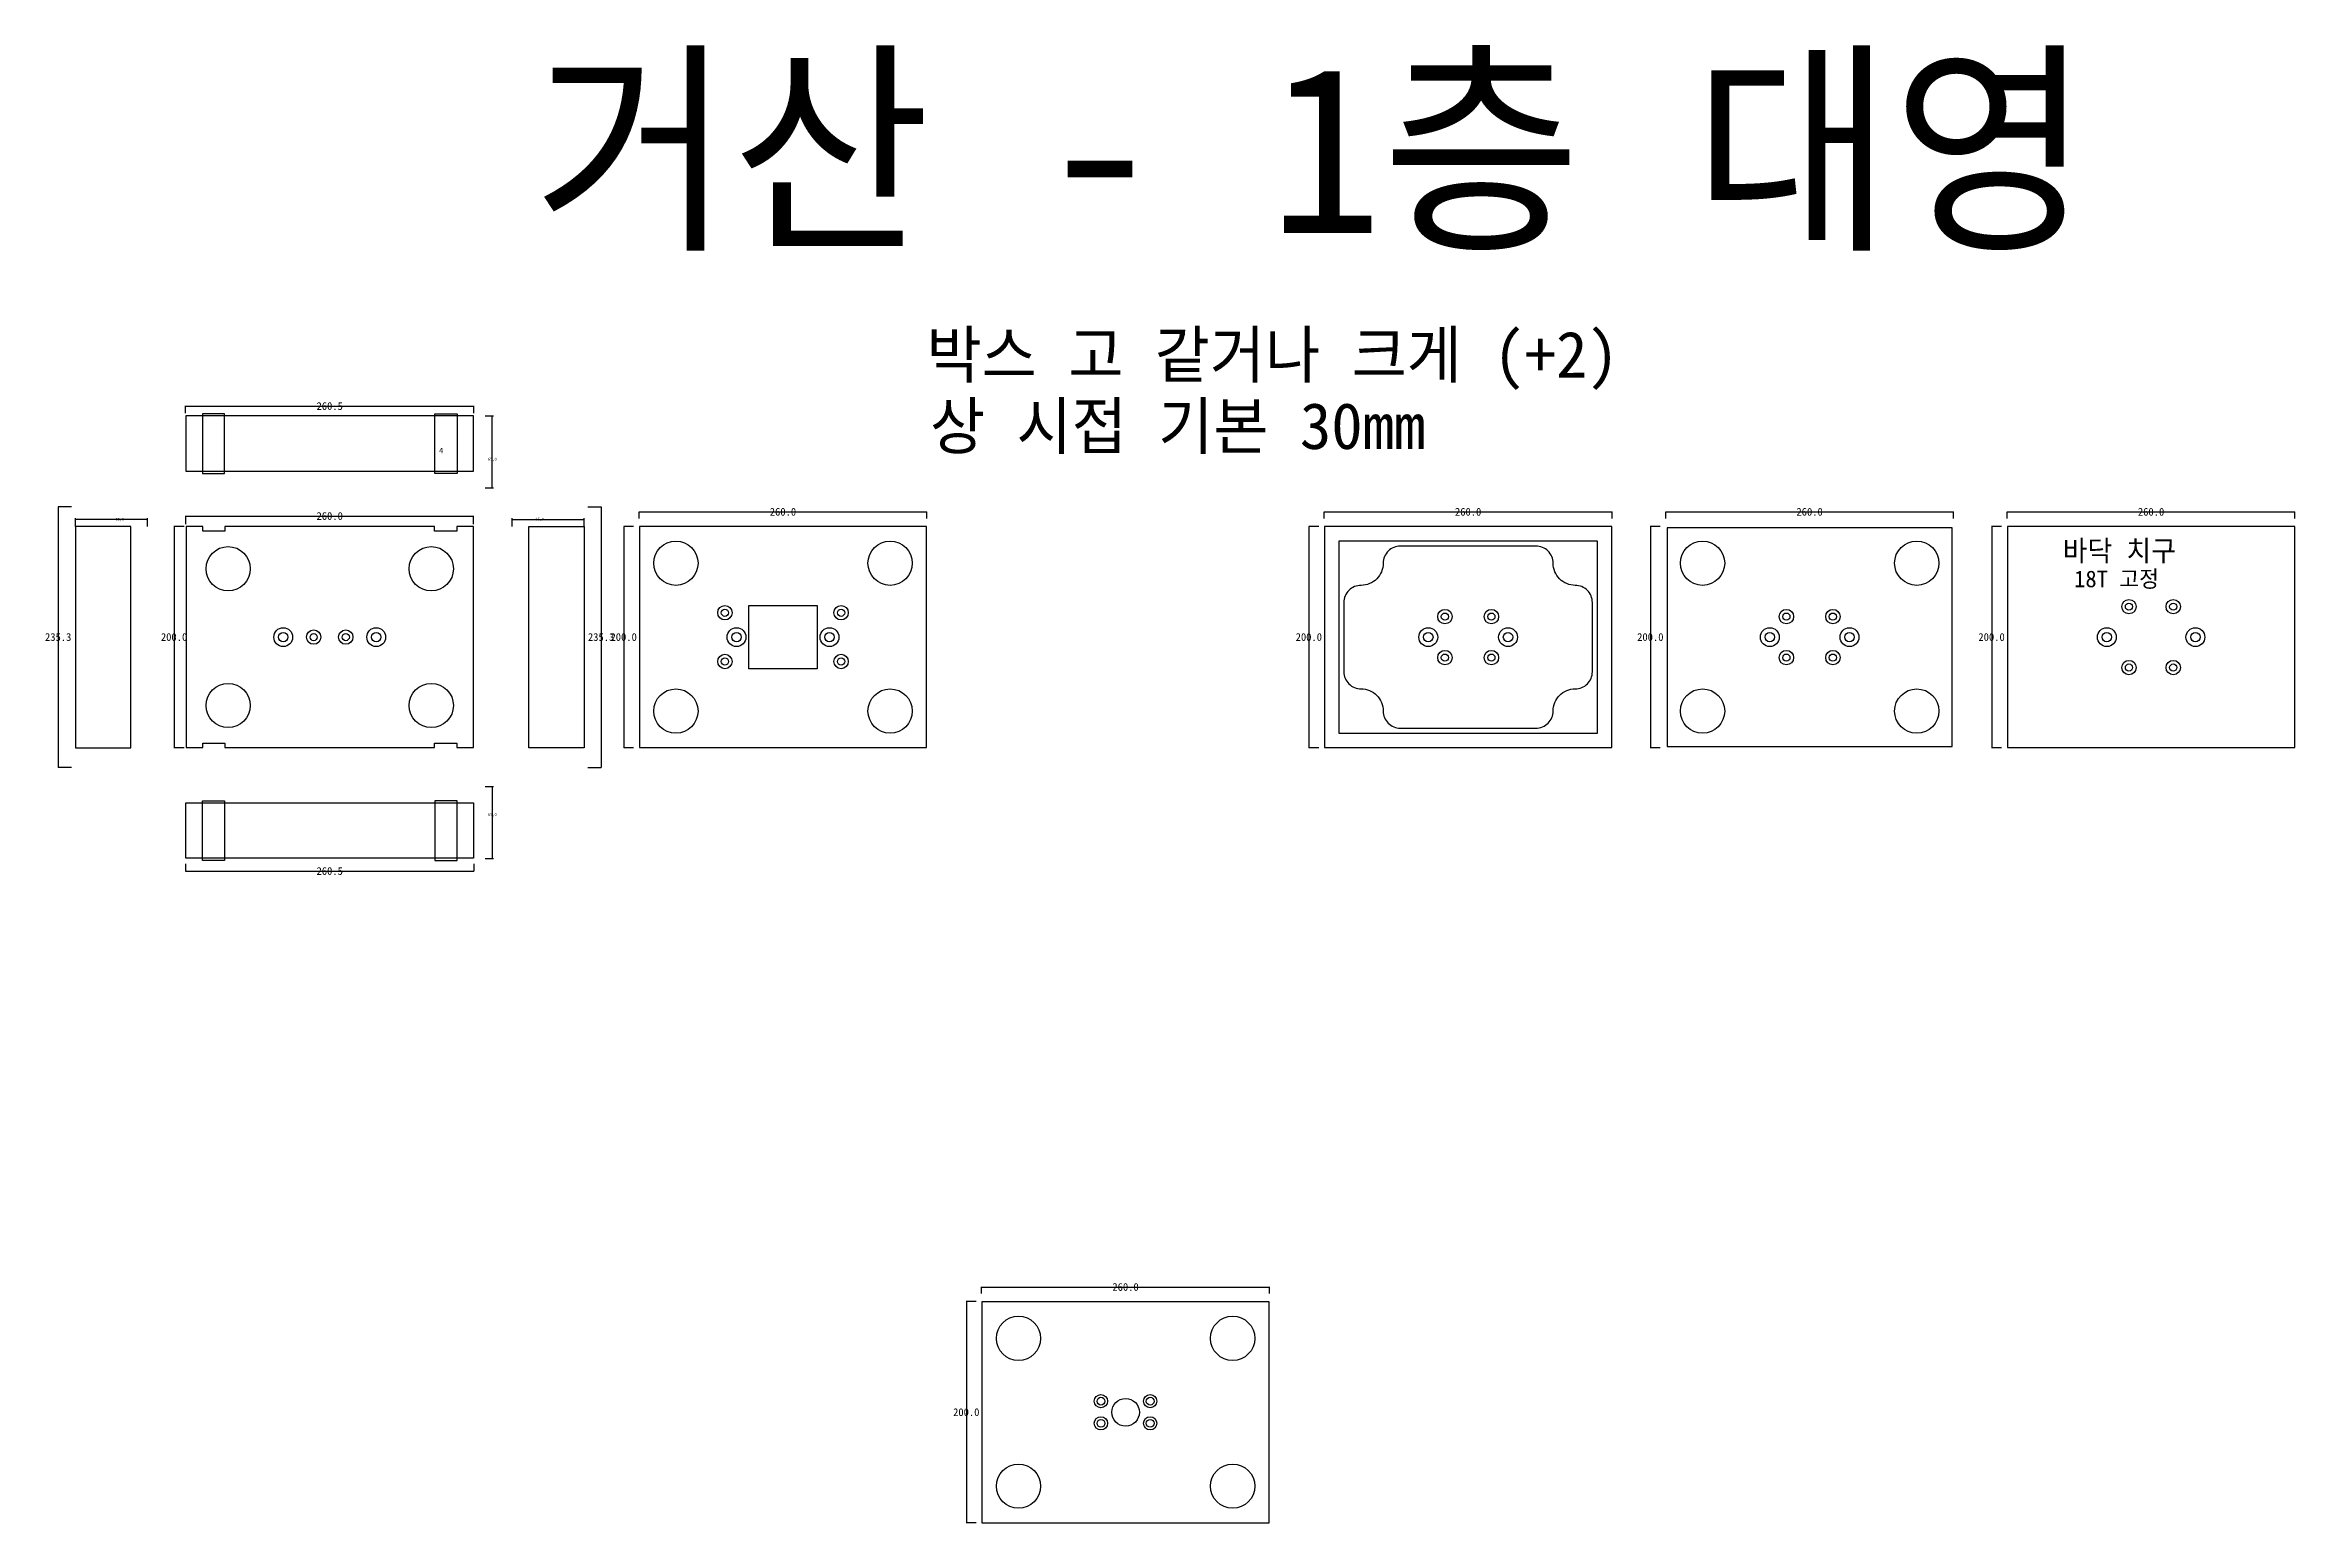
# Model space of a CAD drawing. Header units: millimetres. Extents: x 813 to 2846, y 374 to 1708.
import ezdxf

# ---------------------------------------------------------------- set-up
doc = ezdxf.new("R2010")
doc.units = ezdxf.units.MM
for name, color, linetype in [('TEXT', 7, 'Continuous'), ('볼트 구멍', 7, 'Continuous'), ('치구', 7, 'Continuous'), ('치수', 7, 'Continuous')]:
    doc.layers.add(name, color=color, linetype=linetype)
doc.dimstyles.new('ISO-25', dxfattribs={"dimtxt": 2.5, "dimasz": 2.5, "dimexe": 1.25, "dimexo": 0.625, "dimtad": 1, "dimtxsty": 'Standard', "dimcen": 2.5, "dimadec": 0, "dimazin": 0, "dimtfac": 1, "dimtmove": 0, "dimatfit": 3, "dimfxl": 0, "dimarcsym": 0})
doc.dimstyles.get("Standard").update_dxf_attribs({"dimtxt": 7, "dimasz": 0.18, "dimexe": 0.18, "dimexo": 0.0625, "dimgap": 0.09, "dimtad": 0, "dimtih": 1, "dimtoh": 1, "dimdec": 1, "dimzin": 0, "dimdsep": 46, "dimtxsty": 'Standard', "dimcen": 0.09, "dimadec": 0, "dimazin": 0, "dimtfac": 1, "dimtdec": 1, "dimtofl": 0, "dimtmove": 0, "dimatfit": 3, "dimfxl": 0, "dimtolj": 1, "dimtzin": 0, "dimarcsym": 0})

# ---------------------------------------------------------------- blocks, each defined once
blk = doc.blocks.new('*D22')
at = {"color": 0, "lineweight": -2}
for p, q in [((840.9, 1273.6), (840.9, 1281.1)), ((905.9, 1273.5), (905.9, 1281.1)), ((905.9, 1279.8), (840.9, 1279.8))]:
    blk.add_line(p, q, dxfattribs=at)
for points in [[(840.9, 1279.8), (843.4, 1280.2), (843.4, 1279.4)], [(905.9, 1279.8), (903.4, 1279.4), (903.4, 1280.2)]]:
    blk.add_solid(points)
at = {"layer": 'Defpoints'}
for p in [(840.9, 1279.8), (840.9, 1273), (905.9, 1279.8), (905.9, 1272.9)]:
    blk.add_point(p, dxfattribs=at)
at = {"insert": (880.9, 1279.8), "char_height": 2.5, "attachment_point": 5}
blk.add_mtext('65,0', dxfattribs=at)
blk = doc.blocks.new('*D23')
at = {"color": 0, "lineweight": -2}
for p, q in [((837.4, 1291.3), (825.2, 1291.3)), ((825.4, 1291.3), (825.4, 1056)), ((837.4, 1056), (825.2, 1056))]:
    blk.add_line(p, q, dxfattribs=at)
for points in [[(825.4, 1291.3), (825.4, 1291.2), (825.4, 1291.2)], [(825.4, 1056), (825.4, 1056.2), (825.4, 1056.2)]]:
    blk.add_solid(points)
at = {"layer": 'Defpoints'}
for p in [(825.4, 1291.3), (837.5, 1291.3), (825.4, 1056), (837.5, 1056)]:
    blk.add_point(p, dxfattribs=at)
at = {"insert": (825.3, 1173.7), "char_height": 7, "attachment_point": 5}
blk.add_mtext('235.3', dxfattribs=at)
blk = doc.blocks.new('*D24')
at = {"color": 0, "lineweight": -2}
for p, q in [((2586.1, 1280.9), (2586.1, 1286.9)), ((2586.1, 1286.7), (2846.1, 1286.7)), ((2846.1, 1280.9), (2846.1, 1286.9))]:
    blk.add_line(p, q, dxfattribs=at)
for points in [[(2586.1, 1286.7), (2586.3, 1286.7), (2586.3, 1286.6)], [(2846.1, 1286.7), (2846, 1286.6), (2846, 1286.7)]]:
    blk.add_solid(points)
at = {"layer": 'Defpoints'}
for p in [(2586.1, 1286.7), (2586.1, 1280.8), (2846.1, 1286.7), (2846.1, 1280.8)]:
    blk.add_point(p, dxfattribs=at)
at = {"insert": (2716.1, 1286.8), "char_height": 7, "attachment_point": 5}
blk.add_mtext('260.0', dxfattribs=at)
blk = doc.blocks.new('*D25')
at = {"color": 0, "lineweight": -2}
for p, q in [((1654.7, 573.7), (1645.7, 573.7)), ((1645.8, 573.7), (1645.8, 373.7)), ((1654.7, 373.7), (1645.7, 373.7))]:
    blk.add_line(p, q, dxfattribs=at)
for points in [[(1645.8, 573.7), (1645.9, 573.5), (1645.8, 573.5)], [(1645.8, 373.7), (1645.8, 373.9), (1645.9, 373.9)]]:
    blk.add_solid(points)
at = {"layer": 'Defpoints'}
for p in [(1645.8, 573.7), (1654.7, 573.7), (1645.8, 373.7), (1654.7, 373.7)]:
    blk.add_point(p, dxfattribs=at)
at = {"insert": (1645.7, 473.7), "char_height": 7, "attachment_point": 5}
blk.add_mtext('200.0', dxfattribs=at)
blk = doc.blocks.new('*D26')
at = {"color": 0, "lineweight": -2}
for p, q in [((1659.6, 580.9), (1659.6, 586.9)), ((1659.6, 586.7), (1919.6, 586.7)), ((1919.6, 580.9), (1919.6, 586.9))]:
    blk.add_line(p, q, dxfattribs=at)
for points in [[(1659.6, 586.7), (1659.8, 586.7), (1659.8, 586.6)], [(1919.6, 586.7), (1919.5, 586.6), (1919.5, 586.7)]]:
    blk.add_solid(points)
at = {"layer": 'Defpoints'}
for p in [(1659.6, 586.7), (1659.6, 580.8), (1919.6, 586.7), (1919.6, 580.8)]:
    blk.add_point(p, dxfattribs=at)
at = {"insert": (1789.6, 586.8), "char_height": 7, "attachment_point": 5}
blk.add_mtext('260.0', dxfattribs=at)
blk = doc.blocks.new('*D27')
at = {"color": 0, "lineweight": -2}
for p, q in [((939.1, 1273.7), (929.9, 1273.7)), ((930.1, 1273.7), (930.1, 1073.7)), ((939.1, 1073.7), (929.9, 1073.7))]:
    blk.add_line(p, q, dxfattribs=at)
for points in [[(930.1, 1273.7), (930.1, 1273.5), (930.1, 1273.5)], [(930.1, 1073.7), (930.1, 1073.9), (930.1, 1073.9)]]:
    blk.add_solid(points)
at = {"layer": 'Defpoints'}
for p in [(930.1, 1273.7), (939.2, 1273.7), (930.1, 1073.7), (939.2, 1073.7)]:
    blk.add_point(p, dxfattribs=at)
at = {"insert": (930, 1173.7), "char_height": 7, "attachment_point": 5}
blk.add_mtext('200.0', dxfattribs=at)
blk = doc.blocks.new('*D28')
at = {"color": 0, "lineweight": -2}
for p, q in [((1303.8, 1291.3), (1316, 1291.3)), ((1315.8, 1291.3), (1315.8, 1056)), ((1303.8, 1056), (1316, 1056))]:
    blk.add_line(p, q, dxfattribs=at)
for points in [[(1315.8, 1291.3), (1315.9, 1291.2), (1315.8, 1291.2)], [(1315.8, 1056), (1315.8, 1056.2), (1315.9, 1056.2)]]:
    blk.add_solid(points)
at = {"layer": 'Defpoints'}
for p in [(1303.8, 1291.3), (1315.8, 1291.3), (1303.8, 1056), (1315.8, 1056)]:
    blk.add_point(p, dxfattribs=at)
at = {"insert": (1315.8, 1173.7), "char_height": 7, "attachment_point": 5}
blk.add_mtext('235.3', dxfattribs=at)
blk = doc.blocks.new('*D29')
at = {"color": 0, "lineweight": -2}
for p, q in [((1345.2, 1273.7), (1336.2, 1273.7)), ((1336.3, 1273.7), (1336.3, 1073.7)), ((1345.2, 1073.7), (1336.2, 1073.7))]:
    blk.add_line(p, q, dxfattribs=at)
for points in [[(1336.3, 1273.7), (1336.4, 1273.5), (1336.3, 1273.5)], [(1336.3, 1073.7), (1336.3, 1073.9), (1336.4, 1073.9)]]:
    blk.add_solid(points)
at = {"layer": 'Defpoints'}
for p in [(1336.3, 1273.7), (1345.2, 1273.7), (1336.3, 1073.7), (1345.2, 1073.7)]:
    blk.add_point(p, dxfattribs=at)
at = {"insert": (1336.2, 1173.7), "char_height": 7, "attachment_point": 5}
blk.add_mtext('200.0', dxfattribs=at)
blk = doc.blocks.new('*D30')
at = {"color": 0, "lineweight": -2}
for p, q in [((1211.2, 1038.9), (1218.7, 1038.9)), ((1217.5, 1038.9), (1217.5, 973.9)), ((1211.2, 973.9), (1218.7, 973.9))]:
    blk.add_line(p, q, dxfattribs=at)
for points in [[(1217.5, 1038.9), (1217.9, 1036.4), (1217, 1036.4)], [(1217.5, 973.9), (1217, 976.4), (1217.9, 976.4)]]:
    blk.add_solid(points)
at = {"layer": 'Defpoints'}
for p in [(1210.6, 1038.9), (1217.5, 1038.9), (1210.6, 973.9), (1217.5, 973.9)]:
    blk.add_point(p, dxfattribs=at)
at = {"insert": (1217.5, 1013.2), "char_height": 2.5, "attachment_point": 5}
blk.add_mtext('65,0', dxfattribs=at)
blk = doc.blocks.new('*D31')
at = {"color": 0, "lineweight": -2}
for p, q in [((940.4, 968.8), (940.4, 962.2)), ((940.4, 962.4), (1200.9, 962.4)), ((1200.9, 968.8), (1200.9, 962.2))]:
    blk.add_line(p, q, dxfattribs=at)
for points in [[(940.4, 962.4), (940.6, 962.5), (940.6, 962.4)], [(1200.9, 962.4), (1200.7, 962.4), (1200.7, 962.5)]]:
    blk.add_solid(points)
at = {"layer": 'Defpoints'}
for p in [(940.4, 968.8), (940.4, 962.4), (1200.9, 968.8), (1200.9, 962.4)]:
    blk.add_point(p, dxfattribs=at)
at = {"insert": (1070.6, 962.4), "char_height": 7, "attachment_point": 5}
blk.add_mtext('260.5', dxfattribs=at)
blk = doc.blocks.new('*D32')
at = {"color": 0, "lineweight": -2}
for p, q in [((940.4, 1375.9), (940.4, 1382.4)), ((1200.9, 1375.9), (1200.9, 1382.4)), ((940.4, 1382.3), (1200.9, 1382.3))]:
    blk.add_line(p, q, dxfattribs=at)
for points in [[(940.4, 1382.3), (940.6, 1382.3), (940.6, 1382.2)], [(1200.9, 1382.3), (1200.7, 1382.2), (1200.7, 1382.3)]]:
    blk.add_solid(points)
at = {"layer": 'Defpoints'}
for p in [(940.4, 1382.3), (940.4, 1375.9), (1200.9, 1382.3), (1200.9, 1375.9)]:
    blk.add_point(p, dxfattribs=at)
at = {"insert": (1070.6, 1382.3), "char_height": 7, "attachment_point": 5}
blk.add_mtext('260.5', dxfattribs=at)
blk = doc.blocks.new('*D33')
at = {"color": 0, "lineweight": -2}
for p, q in [((940.6, 1275.6), (940.6, 1283.1)), ((940.6, 1282.9), (1200.6, 1282.9)), ((1200.6, 1275.6), (1200.6, 1283.1))]:
    blk.add_line(p, q, dxfattribs=at)
for points in [[(940.6, 1282.9), (940.8, 1282.9), (940.8, 1282.9)], [(1200.6, 1282.9), (1200.5, 1282.9), (1200.5, 1282.9)]]:
    blk.add_solid(points)
at = {"layer": 'Defpoints'}
for p in [(940.6, 1282.9), (1200.6, 1282.9), (940.6, 1275.5), (1200.6, 1275.5)]:
    blk.add_point(p, dxfattribs=at)
at = {"insert": (1070.6, 1283), "char_height": 7, "attachment_point": 5}
blk.add_mtext('260.0', dxfattribs=at)
blk = doc.blocks.new('*D34')
at = {"color": 0, "lineweight": -2}
for p, q in [((1211.2, 1373.4), (1218.7, 1373.4)), ((1217.5, 1308.4), (1217.5, 1373.4)), ((1211.2, 1308.4), (1218.7, 1308.4))]:
    blk.add_line(p, q, dxfattribs=at)
for points in [[(1217.5, 1373.4), (1217.9, 1370.9), (1217, 1370.9)], [(1217.5, 1308.4), (1217, 1310.9), (1217.9, 1310.9)]]:
    blk.add_solid(points)
at = {"layer": 'Defpoints'}
for p in [(1210.6, 1373.4), (1217.5, 1373.4), (1210.6, 1308.4), (1217.5, 1308.4)]:
    blk.add_point(p, dxfattribs=at)
at = {"insert": (1217.5, 1334.1), "char_height": 2.5, "attachment_point": 5}
blk.add_mtext('65,0', dxfattribs=at)
blk = doc.blocks.new('*D35')
at = {"color": 0, "lineweight": -2}
for p, q in [((1235.4, 1273.6), (1235.4, 1281.2)), ((1300.4, 1273.6), (1300.4, 1281.2)), ((1235.4, 1279.9), (1300.4, 1279.9))]:
    blk.add_line(p, q, dxfattribs=at)
for points in [[(1235.4, 1279.9), (1237.9, 1280.3), (1237.9, 1279.5)], [(1300.4, 1279.9), (1297.9, 1279.5), (1297.9, 1280.3)]]:
    blk.add_solid(points)
at = {"layer": 'Defpoints'}
for p in [(1235.4, 1279.9), (1235.4, 1273), (1300.4, 1279.9), (1300.4, 1273)]:
    blk.add_point(p, dxfattribs=at)
at = {"insert": (1260.4, 1279.9), "char_height": 2.5, "attachment_point": 5}
blk.add_mtext('65,0', dxfattribs=at)
blk = doc.blocks.new('*D36')
at = {"color": 0, "lineweight": -2}
for p, q in [((1350.1, 1280.9), (1350.1, 1286.9)), ((1350.1, 1286.7), (1610.1, 1286.7)), ((1610.1, 1280.9), (1610.1, 1286.9))]:
    blk.add_line(p, q, dxfattribs=at)
for points in [[(1350.1, 1286.7), (1350.3, 1286.7), (1350.3, 1286.6)], [(1610.1, 1286.7), (1610, 1286.6), (1610, 1286.7)]]:
    blk.add_solid(points)
at = {"layer": 'Defpoints'}
for p in [(1350.1, 1286.7), (1350.1, 1280.8), (1610.1, 1286.7), (1610.1, 1280.8)]:
    blk.add_point(p, dxfattribs=at)
at = {"insert": (1480.1, 1286.8), "char_height": 7, "attachment_point": 5}
blk.add_mtext('260.0', dxfattribs=at)
blk = doc.blocks.new('*D37')
at = {"color": 0, "lineweight": -2}
for p, q in [((2580.9, 1273.7), (2571.9, 1273.7)), ((2572.1, 1273.7), (2572.1, 1073.7)), ((2580.9, 1073.7), (2571.9, 1073.7))]:
    blk.add_line(p, q, dxfattribs=at)
for points in [[(2572.1, 1273.7), (2572.1, 1273.5), (2572.1, 1273.5)], [(2572.1, 1073.7), (2572.1, 1073.9), (2572.1, 1073.9)]]:
    blk.add_solid(points)
at = {"layer": 'Defpoints'}
for p in [(2572.1, 1273.7), (2581, 1273.7), (2572.1, 1073.7), (2581, 1073.7)]:
    blk.add_point(p, dxfattribs=at)
at = {"insert": (2572, 1173.7), "char_height": 7, "attachment_point": 5}
blk.add_mtext('200.0', dxfattribs=at)
blk = doc.blocks.new('*D38')
at = {"color": 0, "lineweight": -2}
for p, q in [((2272.7, 1273.7), (2263.7, 1273.7)), ((2263.8, 1273.7), (2263.8, 1073.7)), ((2272.7, 1073.7), (2263.7, 1073.7))]:
    blk.add_line(p, q, dxfattribs=at)
for points in [[(2263.8, 1273.7), (2263.9, 1273.5), (2263.8, 1273.5)], [(2263.8, 1073.7), (2263.8, 1073.9), (2263.9, 1073.9)]]:
    blk.add_solid(points)
at = {"layer": 'Defpoints'}
for p in [(2263.8, 1273.7), (2272.7, 1273.7), (2263.8, 1073.7), (2272.7, 1073.7)]:
    blk.add_point(p, dxfattribs=at)
at = {"insert": (2263.7, 1173.7), "char_height": 7, "attachment_point": 5}
blk.add_mtext('200.0', dxfattribs=at)
blk = doc.blocks.new('*D39')
at = {"color": 0, "lineweight": -2}
for p, q in [((1964.2, 1273.7), (1955.2, 1273.7)), ((1955.3, 1273.7), (1955.3, 1073.7)), ((1964.2, 1073.7), (1955.2, 1073.7))]:
    blk.add_line(p, q, dxfattribs=at)
for points in [[(1955.3, 1273.7), (1955.4, 1273.5), (1955.3, 1273.5)], [(1955.3, 1073.7), (1955.3, 1073.9), (1955.4, 1073.9)]]:
    blk.add_solid(points)
at = {"layer": 'Defpoints'}
for p in [(1955.3, 1273.7), (1964.2, 1273.7), (1955.3, 1073.7), (1964.2, 1073.7)]:
    blk.add_point(p, dxfattribs=at)
at = {"insert": (1955.2, 1173.7), "char_height": 7, "attachment_point": 5}
blk.add_mtext('200.0', dxfattribs=at)
blk = doc.blocks.new('*D40')
at = {"color": 0, "lineweight": -2}
for p, q in [((2277.6, 1280.9), (2277.6, 1286.9)), ((2277.6, 1286.7), (2537.6, 1286.7)), ((2537.6, 1280.9), (2537.6, 1286.9))]:
    blk.add_line(p, q, dxfattribs=at)
for points in [[(2277.6, 1286.7), (2277.8, 1286.7), (2277.8, 1286.6)], [(2537.6, 1286.7), (2537.5, 1286.6), (2537.5, 1286.7)]]:
    blk.add_solid(points)
at = {"layer": 'Defpoints'}
for p in [(2277.6, 1286.7), (2277.6, 1280.8), (2537.6, 1286.7), (2537.6, 1280.8)]:
    blk.add_point(p, dxfattribs=at)
at = {"insert": (2407.6, 1286.8), "char_height": 7, "attachment_point": 5}
blk.add_mtext('260.0', dxfattribs=at)
blk = doc.blocks.new('*D41')
at = {"color": 0, "lineweight": -2}
for p, q in [((1969.1, 1280.9), (1969.1, 1286.9)), ((1969.1, 1286.7), (2229.1, 1286.7)), ((2229.1, 1280.9), (2229.1, 1286.9))]:
    blk.add_line(p, q, dxfattribs=at)
for points in [[(1969.1, 1286.7), (1969.3, 1286.7), (1969.3, 1286.6)], [(2229.1, 1286.7), (2229, 1286.6), (2229, 1286.7)]]:
    blk.add_solid(points)
at = {"layer": 'Defpoints'}
for p in [(1969.1, 1286.7), (1969.1, 1280.8), (2229.1, 1286.7), (2229.1, 1280.8)]:
    blk.add_point(p, dxfattribs=at)
at = {"insert": (2099.1, 1286.8), "char_height": 7, "attachment_point": 5}
blk.add_mtext('260.0', dxfattribs=at)

msp = doc.modelspace()

# ---------------------------------------------------------------- linework, layer by layer
at = {"layer": '볼트 구멍', "color": 3}
msp.add_lwpolyline([(1449.13, 1202.18), (1511.13, 1202.18), (1511.13, 1145.18), (1449.13, 1145.18)], close=True, dxfattribs=at)
at = {"layer": '볼트 구멍', "color": 6}
for centre, radius in [((1427.63, 1195.68), 6.5), ((1532.63, 1195.68), 6.5), ((2696.13, 1201.18), 6.5), ((2736.13, 1201.18), 6.5), ((1438.13, 1173.68), 8.5), ((1522.13, 1173.68), 8.5), ((2063.13, 1173.68), 8.5), ((2078.13, 1192.18), 6.5), ((2120.13, 1192.18), 6.5), ((2135.13, 1173.68), 8.5), ((2371.63, 1173.68), 8.5), ((2386.63, 1192.18), 6.5), ((2428.63, 1192.18), 6.5), ((2443.63, 1173.68), 8.5), ((2676.13, 1173.68), 8.5), ((2756.13, 1173.68), 8.5), ((2078.13, 1155.18), 6.5), ((2120.13, 1155.18), 6.5), ((2386.63, 1155.18), 6.5), ((2428.63, 1155.18), 6.5), ((1427.63, 1151.68), 6.5), ((1532.63, 1151.68), 6.5), ((2696.13, 1146.18), 6.5), ((2736.13, 1146.18), 6.5), ((1767.38, 483.68), 6), ((1811.88, 483.68), 6), ((1767.38, 463.68), 6), ((1811.88, 463.68), 6)]:
    msp.add_circle(centre, radius, dxfattribs=at)
at = {"layer": '볼트 구멍', "color": 3}
for centre, radius in [((2696.13, 1201.18), 3.25), ((2736.13, 1201.18), 3.25), ((1427.63, 1195.68), 3.25), ((1532.63, 1195.68), 3.25), ((2078.13, 1192.18), 3.25), ((2120.13, 1192.18), 3.25), ((2386.63, 1192.18), 3.25), ((2428.63, 1192.18), 3.25), ((1028.63, 1173.68), 4.25), ((1056.13, 1173.68), 3.25), ((1085.13, 1173.68), 3.25), ((1112.63, 1173.68), 4.25), ((1438.13, 1173.68), 4.25), ((1522.13, 1173.68), 4.25), ((2063.13, 1173.68), 4.25), ((2135.13, 1173.68), 4.25), ((2371.63, 1173.68), 4.25), ((2443.63, 1173.68), 4.25), ((2676.13, 1173.68), 4.25), ((2756.13, 1173.68), 4.25), ((1427.63, 1151.68), 3.25), ((1532.63, 1151.68), 3.25), ((2078.13, 1155.18), 3.25), ((2120.13, 1155.18), 3.25), ((2386.63, 1155.18), 3.25), ((2428.63, 1155.18), 3.25), ((2696.13, 1146.18), 3.25), ((2736.13, 1146.18), 3.25), ((1767.38, 483.68), 3.5), ((1789.63, 473.68), 12.5), ((1811.88, 483.68), 3.5), ((1767.38, 463.68), 3.5), ((1811.88, 463.68), 3.5)]:
    msp.add_circle(centre, radius, dxfattribs=at)
at = {"layer": '볼트 구멍', "color": 2}
for centre, radius in [((1028.63, 1173.68), 8.5), ((1056.13, 1173.68), 6.5), ((1085.13, 1173.68), 6.5), ((1112.63, 1173.68), 8.5)]:
    msp.add_circle(centre, radius, dxfattribs=at)
at = {"layer": '치구'}
for points in [[(940.63, 1323.43), (1200.63, 1323.43), (1200.63, 1373.43), (940.63, 1373.43)], [(890.88, 1273.68), (840.88, 1273.68), (840.88, 1073.68), (890.88, 1073.68)], [(940.88, 1073.93), (955.88, 1073.93), (955.88, 1077.93), (975.88, 1077.93), (975.88, 1073.93), (1165.38, 1073.93), (1165.38, 1077.93), (1185.38, 1077.93), (1185.38, 1073.93), (1200.38, 1073.93), (1200.38, 1273.43), (1185.38, 1273.43), (1185.38, 1269.43), (1165.38, 1269.43), (1165.38, 1273.43), (975.88, 1273.43), (975.88, 1269.43), (955.88, 1269.43), (955.88, 1273.43), (940.88, 1273.43)], [(1250.38, 1273.68), (1300.38, 1273.68), (1300.38, 1073.68), (1250.38, 1073.68)], [(1350.38, 1273.43), (1350.38, 1073.93), (1609.88, 1073.93), (1609.88, 1273.43)], [(1969.38, 1273.43), (1969.38, 1073.93), (2228.88, 1073.93), (2228.88, 1273.43)], [(1982.38, 1260.43), (1982.38, 1086.93), (2215.88, 1086.93), (2215.88, 1260.43)], [(2278.88, 1272.43), (2278.88, 1074.93), (2536.38, 1074.93), (2536.38, 1272.43)], [(2586.38, 1273.43), (2586.38, 1073.93), (2845.88, 1073.93), (2845.88, 1273.43)], [(940.63, 1023.93), (1200.63, 1023.93), (1200.63, 973.93), (940.63, 973.93)], [(1659.88, 573.43), (1659.88, 373.93), (1919.38, 373.93), (1919.38, 573.43)]]:
    msp.add_lwpolyline(points, close=True, dxfattribs=at)
at = {"layer": '치구', "color": 1}
for points in [[(955.63, 1321.43), (975.63, 1321.43), (975.63, 1375.43), (955.63, 1375.43)], [(1185.63, 1321.43), (1165.63, 1321.43), (1165.63, 1375.43), (1185.63, 1375.43)], [(955.63, 1025.93), (975.63, 1025.93), (975.63, 971.94), (955.63, 971.94)], [(1185.63, 1025.93), (1165.63, 1025.93), (1165.63, 971.94), (1185.63, 971.94)]]:
    msp.add_lwpolyline(points, close=True, dxfattribs=at)
at = {"layer": '치구'}
msp.add_lwpolyline([(1986.88, 1142.43, 0.4142136), (2002.38, 1126.93, -0.4142136), (2022.38, 1106.93, 0.4142136), (2037.88, 1091.43), (2160.38, 1091.43, 0.4142136), (2175.88, 1106.93, -0.4142136), (2195.88, 1126.93, 0.4142136), (2211.38, 1142.43), (2211.38, 1204.93, 0.4142136), (2195.88, 1220.43, -0.4142136), (2175.88, 1240.43, 0.4142136), (2160.38, 1255.93), (2037.88, 1255.93, 0.4142136), (2022.38, 1240.43, -0.4142136), (2002.38, 1220.43, 0.4142136), (1986.88, 1204.93)], format="xyb", close=True, dxfattribs=at)
for centre in [(1383.38, 1240.43), (1576.88, 1240.43), (2310.88, 1240.43), (2504.38, 1240.43), (978.88, 1235.43), (1162.38, 1235.43), (978.88, 1111.93), (1162.38, 1111.93), (1383.38, 1106.93), (1576.88, 1106.93), (2310.88, 1106.93), (2504.38, 1106.93), (1692.88, 540.43), (1886.38, 540.43), (1692.88, 406.93), (1886.38, 406.93)]:
    msp.add_circle(centre, 20, dxfattribs=at)

# ---------------------------------------------------------------- texts
at = {"layer": 'TEXT', "color": 3}
msp.add_text('거산 - 1층 대영', height=150, dxfattribs=at).set_placement((1254.54, 1538.77))
at = {"layer": 'TEXT', "color": 1}
for s, height, p in [('박스 고 같거나 크게 (+2)', 41.6667, (1609.78, 1407.99)), ('상 시접 기본 30mm', 41.6667, (1612.93, 1343.58)), ('4', 5, (1169.44, 1339.74))]:
    msp.add_text(s, height=height, dxfattribs=at).set_placement(p)
at = {"layer": 'TEXT', "color": 6, "linetype": 'Continuous'}
msp.add_text('바닥 치구', height=18.75, dxfattribs=at).set_placement((2636.21, 1242.28))
at = {"layer": 'TEXT', "color": 6}
msp.add_text('18T 고정', height=15, dxfattribs=at).set_placement((2646.56, 1218.77))

# ---------------------------------------------------------------- dimensions: what is measured, and where the dimension line sits
at = {"layer": '치수', "color": 4}
for base, p1, p2, dimstyle, override, picture, middle in [((1200.88, 1382.26), (940.38, 1375.86), (1200.88, 1375.86), 'Standard', {"dimtxt": 5}, '*D32', (1070.63, 1382.26)), ((1300.38, 1279.91), (1235.38, 1273.02), (1300.38, 1273.02), 'ISO-25', {"dimtxt": 5, "dimdec": 1, "dimzin": 0, "dimtdec": 1}, '*D35', (1260.38, 1279.91)), ((1200.88, 962.42), (940.38, 968.82), (1200.88, 968.82), 'Standard', {"dimtxt": 5}, '*D31', (1070.63, 962.42))]:
    dim = msp.add_linear_dim(base=base, p1=p1, p2=p2, dimstyle=dimstyle, override=override, dxfattribs=at)
    dim.commit()
    dim.dimension.update_dxf_attribs({"geometry": picture, "text_midpoint": middle, "dimtype": 128})
for base, p1, p2, angle, picture, middle in [((1217.46, 1373.43), (1210.56, 1308.43), (1210.56, 1373.43), 90, '*D34', (1217.46, 1334.15)), ((840.88, 1279.81), (905.88, 1272.89), (840.88, 1273.02), 180, '*D22', (880.88, 1279.81)), ((1217.46, 973.93), (1210.56, 1038.93), (1210.56, 973.93), 270, '*D30', (1217.46, 1013.22))]:
    dim = msp.add_linear_dim(base=base, p1=p1, p2=p2, angle=angle, dimstyle='ISO-25', override={"dimtxt": 5, "dimdec": 1, "dimzin": 0, "dimtdec": 1}, dxfattribs=at)
    dim.commit()
    dim.dimension.update_dxf_attribs({"geometry": picture, "text_midpoint": middle, "dimtype": 128})
for base, p1, p2, picture, middle in [((825.41, 1056.03), (837.48, 1291.33), (837.48, 1056.03), '*D23', (825.32, 1173.68)), ((1315.85, 1056.03), (1303.78, 1291.33), (1303.78, 1056.03), '*D28', (1315.76, 1173.68)), ((930.1, 1073.68), (939.17, 1273.68), (939.17, 1073.68), '*D27', (930.01, 1173.68)), ((1336.33, 1073.68), (1345.24, 1273.68), (1345.24, 1073.68), '*D29', (1336.24, 1173.68)), ((1955.33, 1073.68), (1964.24, 1273.68), (1964.24, 1073.68), '*D39', (1955.24, 1173.68)), ((2263.83, 1073.68), (2272.74, 1273.68), (2272.74, 1073.68), '*D38', (2263.74, 1173.68)), ((2572.08, 1073.68), (2580.99, 1273.68), (2580.99, 1073.68), '*D37', (2571.99, 1173.68)), ((1645.83, 373.68), (1654.74, 573.68), (1654.74, 373.68), '*D25', (1645.74, 473.68))]:
    dim = msp.add_linear_dim(base=base, p1=p1, p2=p2, angle=90, dimstyle='Standard', override={"dimtxt": 5}, dxfattribs=at)
    dim.commit()
    dim.dimension.update_dxf_attribs({"geometry": picture, "text_midpoint": middle})
for base, p1, p2, picture, middle in [((1200.63, 1282.91), (940.63, 1275.51), (1200.63, 1275.51), '*D33', (1070.63, 1283)), ((1610.13, 1286.67), (1350.13, 1280.79), (1610.13, 1280.79), '*D36', (1480.13, 1286.76)), ((2229.13, 1286.67), (1969.13, 1280.79), (2229.13, 1280.79), '*D41', (2099.13, 1286.76)), ((2537.63, 1286.67), (2277.63, 1280.79), (2537.63, 1280.79), '*D40', (2407.63, 1286.76)), ((2846.13, 1286.67), (2586.13, 1280.79), (2846.13, 1280.79), '*D24', (2716.13, 1286.76)), ((1919.63, 586.67), (1659.63, 580.79), (1919.63, 580.79), '*D26', (1789.63, 586.76))]:
    dim = msp.add_linear_dim(base=base, p1=p1, p2=p2, dimstyle='Standard', override={"dimtxt": 5}, dxfattribs=at)
    dim.commit()
    dim.dimension.update_dxf_attribs({"geometry": picture, "text_midpoint": middle})

doc.saveas('drawing.dxf')
